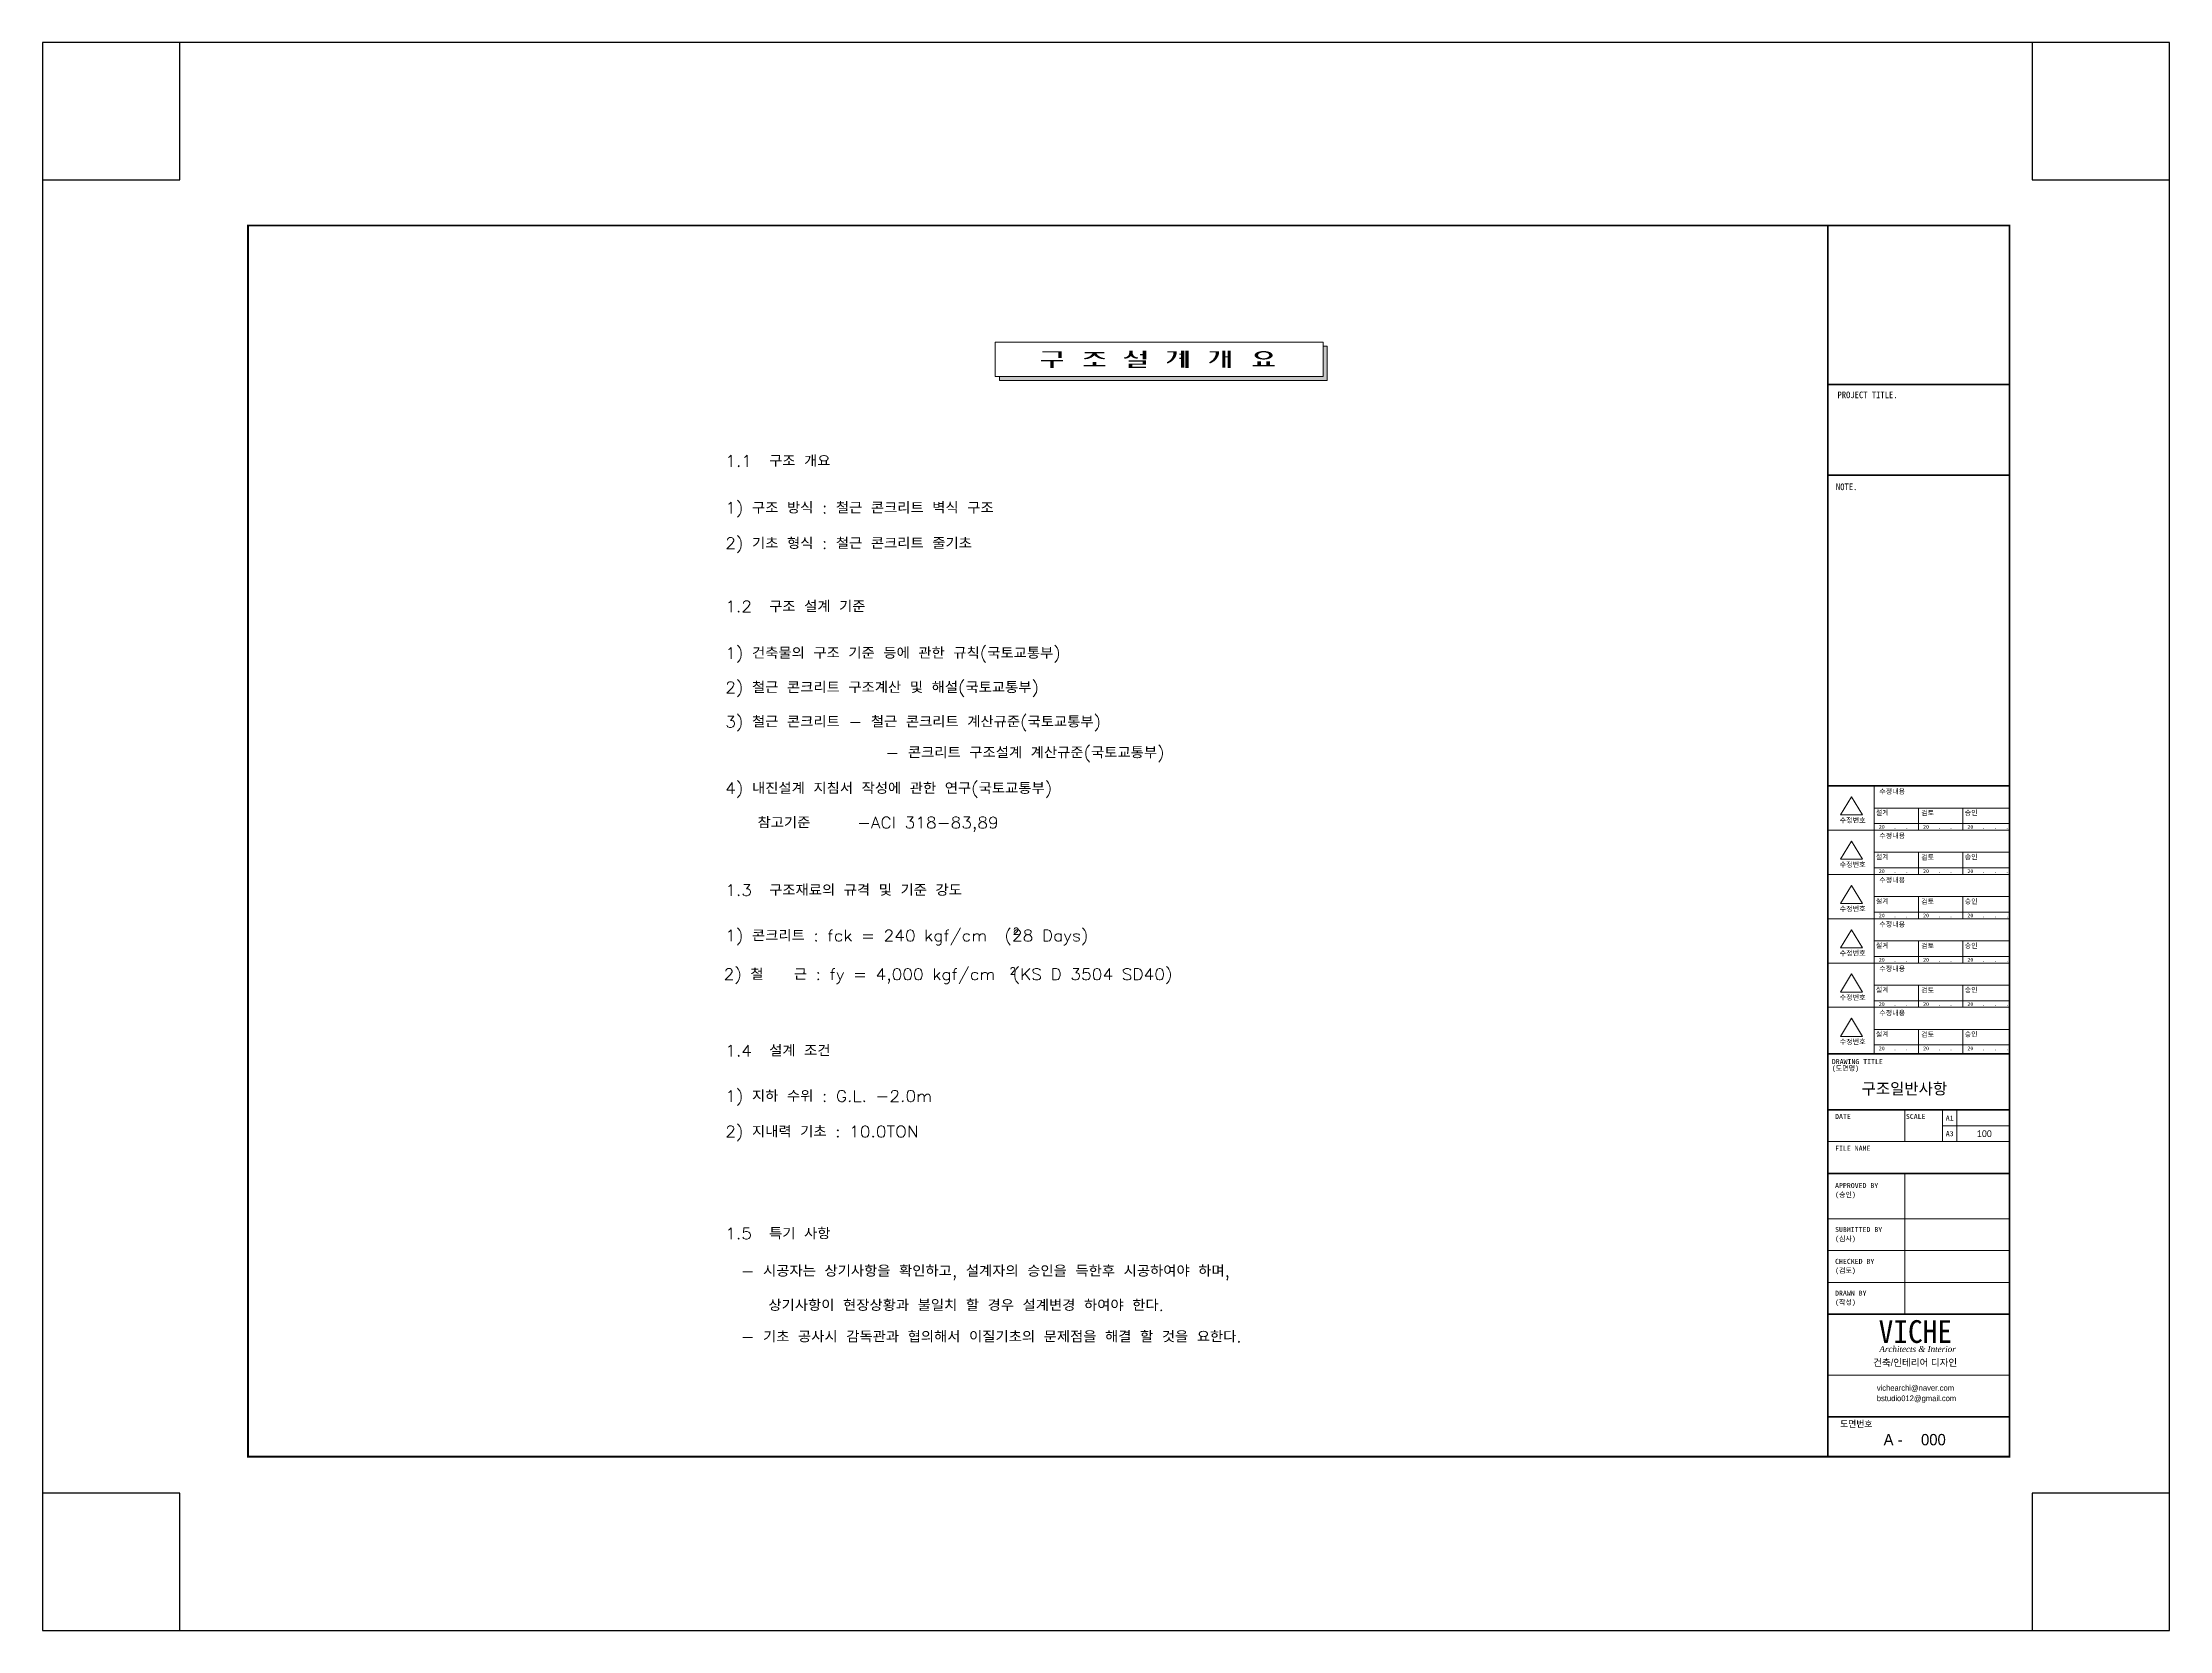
# Model space of a CAD drawing. Header units: millimetres. Extents: x 2237537 to 2823092, y 532110 to 734861.
# Drawn here: x 2354648 to 2448337, y 532110 to 602024 of the extents above; entities that cross this region are included whole.
import ezdxf
from ezdxf.enums import TextEntityAlignment as Align

# ---------------------------------------------------------------- set-up
doc = ezdxf.new("R2010")
doc.units = ezdxf.units.MM
doc.header["$LTSCALE"] = 300
doc.header["$MEASUREMENT"] = 0
doc.layers.get('0').update_dxf_attribs({"lineweight": 0})
for name, color, linetype in [('A-SHT', 9, 'Continuous'), ('BOX-T1', 3, 'Continuous'), ('BOX-T2', 4, 'Continuous'), ('COL', 2, 'Continuous'), ('FORM', 4, 'Continuous'), ('TEX', 3, 'Continuous'), ('도면층4', 3, 'Continuous')]:
    doc.layers.add(name, color=color, linetype=linetype)
doc.styles.add('box3', font='Expo M.ttf')
doc.styles.add('box4', font='GulimChe.ttf')
doc.styles.add('doul2', font='TIMESI.TTF')
doc.styles.add('GHS', font='romans.shx', dxfattribs={"bigfont": 'ghs.shx'})
doc.styles.add('STYLE1', font='DotumChe.ttf')
doc.styles.add('주열', font='Dotum.ttf')
doc.styles.add('타이틀', font='H2HDRM.TTF')

# ---------------------------------------------------------------- blocks, each defined once
blk = doc.blocks.new('FORM')
for p, q in [((156736, 34982), (156736, 34282)), ((157563, 34982), (157563, 34282)), ((157883, 34982), (157883, 34282)), ((155038, 34282), (159038, 34282)), ((157563, 34632), (159038, 34632)), ((156736, 33582), (156736, 30482)), ((155038, 32582), (159038, 32582)), ((155038, 31882), (159038, 31882)), ((155038, 31182), (159038, 31182))]:
    blk.add_line(p, q)
for points in [[(155561, 41874), (155320, 41473), (155801, 41473), (155561, 41874)], [(156063, 42115), (156063, 41140)], [(156063, 41627), (159038, 41627)], [(156063, 41286), (159038, 41286)], [(157039, 41627), (157039, 41140)], [(158014, 41627), (158014, 41140)], [(155038, 41140), (159038, 41140)], [(155038, 41140), (159038, 41140)], [(155561, 40899), (155320, 40497), (155801, 40497), (155561, 40899)], [(156063, 41140), (156063, 40164)], [(156063, 40652), (159038, 40652)], [(156063, 40311), (159038, 40311)], [(157039, 40652), (157039, 40164)], [(158014, 40652), (158014, 40164)], [(155038, 40164), (159038, 40164)], [(155038, 40164), (159038, 40164)], [(155561, 39924), (155320, 39522), (155801, 39522), (155561, 39924)], [(156063, 40164), (156063, 39189)], [(156063, 39677), (159038, 39677)], [(157039, 39677), (157039, 39189)], [(158014, 39677), (158014, 39189)], [(155038, 39189), (159038, 39189)], [(155038, 39189), (159038, 39189)], [(155561, 38948), (155320, 38547), (155801, 38547), (155561, 38948)], [(156063, 39335), (159038, 39335)], [(156063, 39189), (156063, 38214)], [(156063, 38702), (159038, 38702)], [(157039, 38702), (157039, 38214)], [(158014, 38702), (158014, 38214)], [(155038, 38214), (159038, 38214)], [(155038, 38214), (159038, 38214)], [(155561, 37973), (155320, 37571), (155801, 37571), (155561, 37973)], [(156063, 38360), (159038, 38360)], [(156063, 38214), (156063, 37239)], [(156063, 37726), (159038, 37726)], [(157039, 37726), (157039, 37239)], [(158014, 37726), (158014, 37239)], [(155038, 37239), (159038, 37239)], [(155038, 37239), (159038, 37239)], [(156063, 37385), (159038, 37385)], [(156063, 37239), (156063, 36213)], [(155561, 36998), (155320, 36596), (155801, 36596), (155561, 36998)], [(156063, 36751), (159038, 36751)], [(157039, 36751), (157039, 36213)], [(158014, 36751), (158014, 36213)], [(156063, 36410), (159038, 36410)], [(155038, 29140), (159038, 29140)]]:
    blk.add_lwpolyline(points)
at = {"layer": 'A-SHT'}
blk.add_lwpolyline([(157038, 42115), (159038, 42115)], dxfattribs=at)
at = {"layer": 'FORM', "flags": 128}
blk.add_lwpolyline([(162564, 26543), (159542, 26543), (159542, 23521), (162564, 23521), (162564, 58478), (159542, 58478), (159542, 55456), (162564, 55456), (162564, 58478), (115719, 58478), (115719, 55456), (118742, 55456), (118742, 58478), (115719, 58478), (115719, 23521), (118742, 23521), (118742, 26543), (115719, 26543), (115719, 23521), (162564, 23521)], dxfattribs=at)
at = {"layer": 'FORM', "const_width": 37.8}
blk.add_lwpolyline([(120245, 27347), (120245, 54452), (159038, 54452), (159038, 27347)], close=True, dxfattribs=at)
at = {"layer": 'FORM'}
for points, const_width in [([(159038, 50952), (155038, 50952)], 37.5), ([(159038, 48952), (155038, 48952)], 37.5), ([(155038, 42115), (159038, 42115)], 37.5), ([(155038, 36213), (159038, 36213)], 37.5), ([(155038, 34982), (159038, 34982)], 37.5), ([(155038, 33582), (159038, 33582)], 37.1), ([(155038, 30482), (159038, 30482)], 37.1), ([(155038, 28225), (159038, 28225)], 37.5)]:
    blk.add_lwpolyline(points, dxfattribs=dict(at, const_width=const_width))
at = {"layer": 'BOX-T2', "style": 'box4'}
for s, height, p in [('PROJECT TITLE.', 146.29, (155914, 50649)), ('NOTE.', 146.3, (155454, 48625))]:
    blk.add_text(s, height=height, dxfattribs=at).set_placement(p, align=Align.CENTER)
for s, height, p in [('수정내용', 110.6, (156172, 41937)), ('수정번호', 110.6, (155301, 41303)), ('설계', 110.6, (156098, 41472)), ('20   .   .   .', 82.9, (156163, 41171)), ('검토', 110.6, (157097, 41464)), ('20   .   .   .', 82.9, (157138, 41171)), ('승인', 110.6, (158054, 41468)), ('20   .   .   .', 82.9, (158114, 41171)), ('수정내용', 110.6, (156172, 40962)), ('수정번호', 110.6, (155301, 40328)), ('설계', 110.6, (156098, 40496)), ('검토', 110.6, (157097, 40488)), ('승인', 110.6, (158054, 40493)), ('20   .   .   .', 82.9, (156163, 40195)), ('수정내용', 110.6, (156172, 39986)), ('20   .   .   .', 82.9, (157138, 40195)), ('20   .   .   .', 82.9, (158114, 40195)), ('수정번호', 110.6, (155301, 39353)), ('설계', 110.6, (156098, 39521)), ('검토', 110.6, (157097, 39513)), ('승인', 110.6, (158054, 39518)), ('20   .   .   .', 82.9, (156163, 39220)), ('수정내용', 110.6, (156172, 39011)), ('20   .   .   .', 82.9, (157138, 39220)), ('20   .   .   .', 82.9, (158114, 39220)), ('수정번호', 110.6, (155301, 38377)), ('설계', 110.6, (156098, 38546)), ('검토', 110.6, (157097, 38538)), ('승인', 110.6, (158054, 38542)), ('20   .   .   .', 82.9, (156163, 38245)), ('수정내용', 110.6, (156172, 38036)), ('20   .   .   .', 82.9, (157138, 38245)), ('20   .   .   .', 82.9, (158114, 38245)), ('수정번호', 110.6, (155301, 37402)), ('설계', 110.6, (156098, 37571)), ('검토', 110.6, (157097, 37563)), ('승인', 110.6, (158054, 37567)), ('20   .   .   .', 82.9, (156163, 37270)), ('수정내용', 110.6, (156172, 37061)), ('20   .   .   .', 82.9, (157138, 37270)), ('20   .   .   .', 82.9, (158114, 37270)), ('수정번호', 110.6, (155301, 36427)), ('설계', 110.6, (156098, 36595)), ('검토', 110.6, (157097, 36587)), ('승인', 110.6, (158054, 36592)), ('DRAWING TITLE', 110.59, (155127, 35989)), ('20   .   .   .', 82.9, (156163, 36294)), ('20   .   .   .', 82.9, (157138, 36294)), ('20   .   .   .', 82.9, (158114, 36294)), ('(도면명)', 110.6, (155127, 35843)), ('DATE', 110.6, (155199, 34781)), ('SCALE', 110.6, (156759, 34781)), ('A1', 110.6, (157637, 34746)), ('A3', 110.6, (157637, 34402)), ('FILE NAME', 110.6, (155199, 34081)), ('APPROVED BY', 110.59, (155199, 33260)), ('(승인)', 110.6, (155199, 33060)), ('SUBMITTED BY', 110.59, (155199, 32291)), ('(심사)', 110.6, (155199, 32091)), ('CHECKED BY', 110.6, (155199, 31591)), ('(검토)', 110.6, (155199, 31391)), ('DRAWN BY', 110.6, (155199, 30891)), ('(작성)', 110.6, (155199, 30691)), ('도면번호', 138.3, (155310, 28000))]:
    blk.add_text(s, height=height, dxfattribs=at).set_placement(p)

msp = doc.modelspace()

# ---------------------------------------------------------------- hatches: boundary and pattern name
msp.add_hatch(color=256).paths.add_polyline_path([(2411238.8, 587143.1), (2411238.8, 588650.9), (2411056.1, 588650.9), (2411056.1, 587325.6), (2396797.8, 587325.6), (2396797.8, 587143.1)])
h = msp.add_hatch(color=256)
h.paths.add_polyline_path([(2398685.9, 588380.3), (2398685.9, 588435.4), (2399536.6, 588435.4), (2399536.6, 588136.1), (2399385.3, 588136.1), (2399385.3, 588380.3)])
h.paths.add_polyline_path([(2398629.1, 587994.3), (2398629.1, 588049.4), (2399593.3, 588049.4), (2399593.3, 587994.3), (2399186.8, 587994.3), (2399186.8, 587695), (2399035.6, 587695), (2399035.6, 587994.3)])
h = msp.add_hatch(color=256)
h.paths.add_polyline_path([(2400501.8, 587765.9), (2400501.8, 587821), (2400908.3, 587821), (2400908.3, 587962.8), (2401059.5, 587962.8), (2401059.5, 587821), (2401465.9, 587821), (2401465.9, 587765.9)])
h.paths.add_polyline_path([(2400898.8, 588340.9), (2400549.1, 588340.9), (2400549.1, 588396), (2401418.7, 588396), (2401418.7, 588340.9), (2401068.9, 588340.9), (2401107.7, 588283.1), (2401159.1, 588232.6), (2401221.2, 588191.4), (2401291.7, 588160.8), (2401367.9, 588142.2), (2401447, 588136.1), (2401418.7, 588081), (2401335.9, 588085.9), (2401254.9, 588101.1), (2401177.5, 588126.2), (2401105.5, 588160.7), (2401040.5, 588203.7), (2400983.9, 588254.2), (2400927.3, 588203.7), (2400862.2, 588160.7), (2400790.2, 588126.2), (2400712.9, 588101.1), (2400631.9, 588085.9), (2400549.1, 588081), (2400520.7, 588136.1), (2400599.8, 588142.2), (2400676, 588160.8), (2400746.5, 588191.4), (2400808.6, 588232.6), (2400860, 588283.1)])
h = msp.add_hatch(color=256)
h.paths.add_polyline_path([(2403111.8, 588081), (2403111.8, 588254.2), (2402988.9, 588254.2), (2402988.9, 588309.4), (2403111.8, 588309.4), (2403111.8, 588451.2), (2403263, 588451.2), (2403263, 588081)])
h.paths.add_polyline_path([(2402497.4, 587970.7), (2402497.4, 588025.8), (2403253.5, 588025.8), (2403253.5, 587836.8), (2402648.6, 587836.8), (2402648.6, 587750.1), (2403253.5, 587750.1), (2403253.5, 587695), (2402497.4, 587695), (2402497.4, 587891.9), (2403102.3, 587891.9), (2403102.3, 587970.7)])
h.paths.add_polyline_path([(2402516.3, 588356.6), (2402516.3, 588451.2), (2402667.5, 588451.2), (2402667.5, 588356.6), (2402675.3, 588305.6), (2402698.8, 588258), (2402736.3, 588217.1), (2402785.4, 588185.8), (2402842.5, 588166.2), (2402903.8, 588159.7), (2402875.5, 588104.6), (2402820.9, 588108.1), (2402767.6, 588118.6), (2402716.9, 588135.8), (2402670, 588159.2), (2402628, 588188.5), (2402591.9, 588222.7), (2402555.8, 588188.5), (2402513.8, 588159.2), (2402466.8, 588135.8), (2402416.1, 588118.6), (2402362.9, 588108.1), (2402308.3, 588104.6), (2402280, 588159.7), (2402341.2, 588166.2), (2402398.4, 588185.8), (2402447.4, 588217.1), (2402485, 588258), (2402508.5, 588305.6)])
h = msp.add_hatch(color=256)
h.paths.add_polyline_path([(2404719.8, 588333), (2404795.4, 588333), (2404795.4, 588451.2), (2404937.2, 588451.2), (2404937.2, 587710.7), (2404795.4, 587710.7), (2404795.4, 588088.8), (2404719.8, 588088.8), (2404719.8, 588144), (2404795.4, 588144), (2404795.4, 588277.9), (2404719.8, 588277.9)])
h.paths.add_polyline_path([(2404993.9, 588451.2), (2405135.7, 588451.2), (2405135.7, 587695), (2405088.4, 587695), (2404993.9, 587695)])
h.paths.add_polyline_path([(2404464.6, 588325.1), (2404464.6, 588380.3), (2404190.4, 588380.3), (2404190.4, 588435.4), (2404606.3, 588435.4), (2404606.3, 588325.1), (2404579.1, 588232.3), (2404533.4, 588144.6), (2404470.7, 588064.5), (2404392.6, 587994.4), (2404301.5, 587936.4), (2404199.9, 587891.9), (2404171.5, 587947), (2404247.9, 587991.6), (2404315.1, 588045.4), (2404371.6, 588107.3), (2404416, 588175.6), (2404447.2, 588248.8)])
h = msp.add_hatch(color=256)
h.paths.add_polyline_path([(2406611.3, 587710.7), (2406611.3, 588451.2), (2406753.1, 588451.2), (2406753.1, 588214.9), (2406847.6, 588214.9), (2406847.6, 588451.2), (2406989.4, 588451.2), (2406989.4, 587695), (2406847.6, 587695), (2406847.6, 588159.7), (2406753.1, 588159.7), (2406753.1, 587710.7)])
h.paths.add_polyline_path([(2406327.8, 588325.1), (2406327.8, 588380.3), (2406053.7, 588380.3), (2406053.7, 588435.4), (2406469.6, 588435.4), (2406469.6, 588325.1), (2406442.3, 588232.3), (2406396.6, 588144.6), (2406333.9, 588064.5), (2406255.8, 587994.4), (2406164.7, 587936.4), (2406063.1, 587891.9), (2406034.7, 587947), (2406111.1, 587991.6), (2406178.4, 588045.4), (2406234.8, 588107.3), (2406279.2, 588175.6), (2406310.4, 588248.8)])
h = msp.add_hatch(color=256)
h.paths.add_polyline_path([(2408191, 588403.9), (2408270.8, 588425.3), (2408353.1, 588438.3), (2408436.7, 588442.6), (2408520.4, 588438.3), (2408602.7, 588425.3), (2408682.5, 588403.9), (2408706.2, 588394.7), (2408728.9, 588383.9), (2408750.3, 588371.4), (2408770.3, 588357.3), (2408788.7, 588341.9), (2408805.4, 588325.1), (2408819.7, 588304.8), (2408829.2, 588282.6), (2408833.5, 588259.3), (2408832.5, 588235.8), (2408826.2, 588212.8), (2408814.8, 588191.2), (2408796.9, 588172.9), (2408777.1, 588155.9), (2408755.6, 588140.5), (2408732.6, 588126.8), (2408708.1, 588114.7), (2408682.5, 588104.6), (2408602.7, 588083.2), (2408520.4, 588070.2), (2408436.7, 588065.9), (2408353.1, 588070.2), (2408270.8, 588083.2), (2408191, 588104.6), (2408165.4, 588114.7), (2408140.9, 588126.8), (2408117.9, 588140.5), (2408096.3, 588155.9), (2408076.6, 588172.9), (2408058.7, 588191.2), (2408047.3, 588212.8), (2408041, 588235.8), (2408040, 588259.3), (2408044.3, 588282.6), (2408053.8, 588304.8), (2408068.1, 588325.1), (2408084.8, 588341.9), (2408103.2, 588357.3), (2408123.2, 588371.4), (2408144.6, 588383.9), (2408167.3, 588394.7)])
h.paths.add_polyline_path([(2408266.6, 588348.8), (2408320.2, 588370.2), (2408377.5, 588383.4), (2408436.7, 588387.8), (2408496, 588383.4), (2408553.3, 588370.2), (2408606.9, 588348.8), (2408646.4, 588326.4), (2408672.7, 588293.3), (2408681.9, 588254.2), (2408672.7, 588215.2), (2408646.4, 588182.1), (2408606.9, 588159.7), (2408553.3, 588138.2), (2408496, 588125.1), (2408436.7, 588120.6), (2408377.5, 588125.1), (2408320.2, 588138.2), (2408266.6, 588159.7), (2408227.1, 588182.1), (2408200.8, 588215.2), (2408191.6, 588254.2), (2408200.8, 588293.3), (2408227.1, 588326.4)], flags=16)
h.paths.add_polyline_path([(2407954.7, 587773.8), (2407954.7, 587828.9), (2408162.6, 587828.9), (2408162.6, 587986.4), (2408313.9, 587986.4), (2408313.9, 587828.9), (2408559.6, 587828.9), (2408559.6, 587986.4), (2408710.9, 587986.4), (2408710.9, 587828.9), (2408918.8, 587828.9), (2408918.8, 587773.8)])

# ---------------------------------------------------------------- linework, layer by layer
for p, q in [((2396615.1, 587325.6, 150), (2396615.1, 588833.4, 150)), ((2396615.1, 588833.4, 150), (2411056.1, 588833.4, 150)), ((2411056.1, 587325.6, 150), (2411056.1, 588833.4, 150)), ((2396615.1, 587325.6, 150), (2411056.1, 587325.6, 150))]:
    msp.add_line(p, q)
at = {"elevation": 150}
msp.add_lwpolyline([(2396615.1, 588833.4), (2411056.1, 588833.4), (2411056.1, 587325.6), (2396615.1, 587325.6)], close=True, dxfattribs=at)
msp.add_lwpolyline([(2411056.1, 588650.9), (2411238.8, 588650.9), (2411238.8, 587143.1), (2396797.8, 587143.1), (2396797.8, 587325.6)], dxfattribs=at)
at = {"layer": 'FORM', "const_width": 75}
msp.add_lwpolyline([(2433284.8, 539761.7), (2433284.8, 593972.1)], dxfattribs=at)

# ---------------------------------------------------------------- block references
at = {"xscale": 2, "yscale": 2, "zscale": 2}
msp.add_blockref('FORM', (2123209.1, 485067.7), dxfattribs=at)

# ---------------------------------------------------------------- texts
at = {"color": 6, "style": 'STYLE1'}
msp.add_text('VICHE', height=1000, dxfattribs=at).set_placement((2435526.1, 544769.8))
at = {"layer": 'BOX-T1', "style": 'box3'}
msp.add_text('건축/인테리어 디자인', height=300, dxfattribs=at).set_placement((2435285.1, 543754.1))
for s, p in [('vichearchi@naver.com', (2435445.7, 542586.5)), ('bstudio012@gmail.com', (2435445.7, 542130.5))]:
    msp.add_text(s, height=250, dxfattribs=at).set_placement(p, align=Align.BOTTOM_LEFT)
at = {"layer": 'COL', "style": 'GHS', "width": 1.1}
for s, height, p in [('1.1  구조 개요', 500, (2384720.3, 583350.3)), ('1) 구조 방식 : 철근 콘크리트 벽식 구조', 500, (2384720.3, 581287.6)), ('2) 기초 형식 : 철근 콘크리트 줄기초', 500, (2384720.3, 579726.6)), ('1.2  구조 설계 기준', 500, (2384720.3, 576943.5)), ('1) 건축물의 구조 기준 등에 관한 규칙(국토교통부)', 500, (2384720.3, 574893.8)), ('2) 철근 콘크리트 구조계산 및 해설(국토교통부)', 500, (2384720.3, 573381)), ('3) 철근 콘크리트 - 철근 콘크리트 계산규준(국토교통부)', 500, (2384720.3, 571868.2)), ('- 콘크리트 구조설계 계산규준(국토교통부)', 500, (2391776.2, 570511.7)), ('4) 내진설계 지침서 작성에 관한 연구(국토교통부)', 500, (2384720.3, 568940.7)), ('참고기준     -ACI 318-83,89', 500, (2386143.2, 567427.9)), ('1.3  구조재료의 규격 및 기준 강도', 500, (2384720.3, 564454.1)), ('1) 콘크리트 : fck = 240 kgf/cm  (28 Days)', 500, (2384720.3, 562453.5)), ('2', 300, (2397396.7, 562748.1, -400)), ('2) 철   근 : fy = 4,000 kgf/cm  (KS D 3504 SD40)', 500, (2384649.6, 560751)), ('2', 300, (2397250.7, 560997.1, -400)), ('1.4  설계 조건', 500, (2384720.3, 557385.8)), ('1) 지하 수위 : G.L. -2.0m ', 500, (2384720.3, 555385.2)), ('2) 지내력 기초 : 10.0TON', 500, (2384720.3, 553824.2)), ('1.5  특기 사항', 500, (2384720.3, 549336.2)), ('- 시공자는 상기사항을 확인하고, 설계자의 승인을 득한후 시공하여야 하며,', 500, (2385396.4, 547685)), ('상기사항이 현장상황과 불일치 할 경우 설계변경 하여야 한다.', 500, (2386622, 546176.6)), ('- 기초 공사시 감독관과 협의해서 이질기초의 문제점을 해결 할 것을 요한다.', 500, (2385396.4, 544793.5))]:
    msp.add_text(s, height=height, dxfattribs=at).set_placement(p)
at = {"layer": 'COL', "style": '타이틀'}
msp.add_text('구조일반사항', height=500, dxfattribs=at).set_placement((2434779.3, 555714.9))
at = {"layer": 'TEX', "style": '주열'}
for s, height, p in [('100', 300, (2439857.7, 553832.2)), ('A - ', 500, (2435745.3, 540260)), ('000', 500, (2437392.3, 540260))]:
    msp.add_text(s, height=height, dxfattribs=at).set_placement(p)
at = {"layer": '도면층4', "color": 3, "style": 'doul2'}
msp.add_text('Architects & Interior', height=263.736, dxfattribs=at).set_placement((2435559.3, 544499.9), align=Align.MIDDLE_LEFT)

doc.saveas('drawing.dxf')
